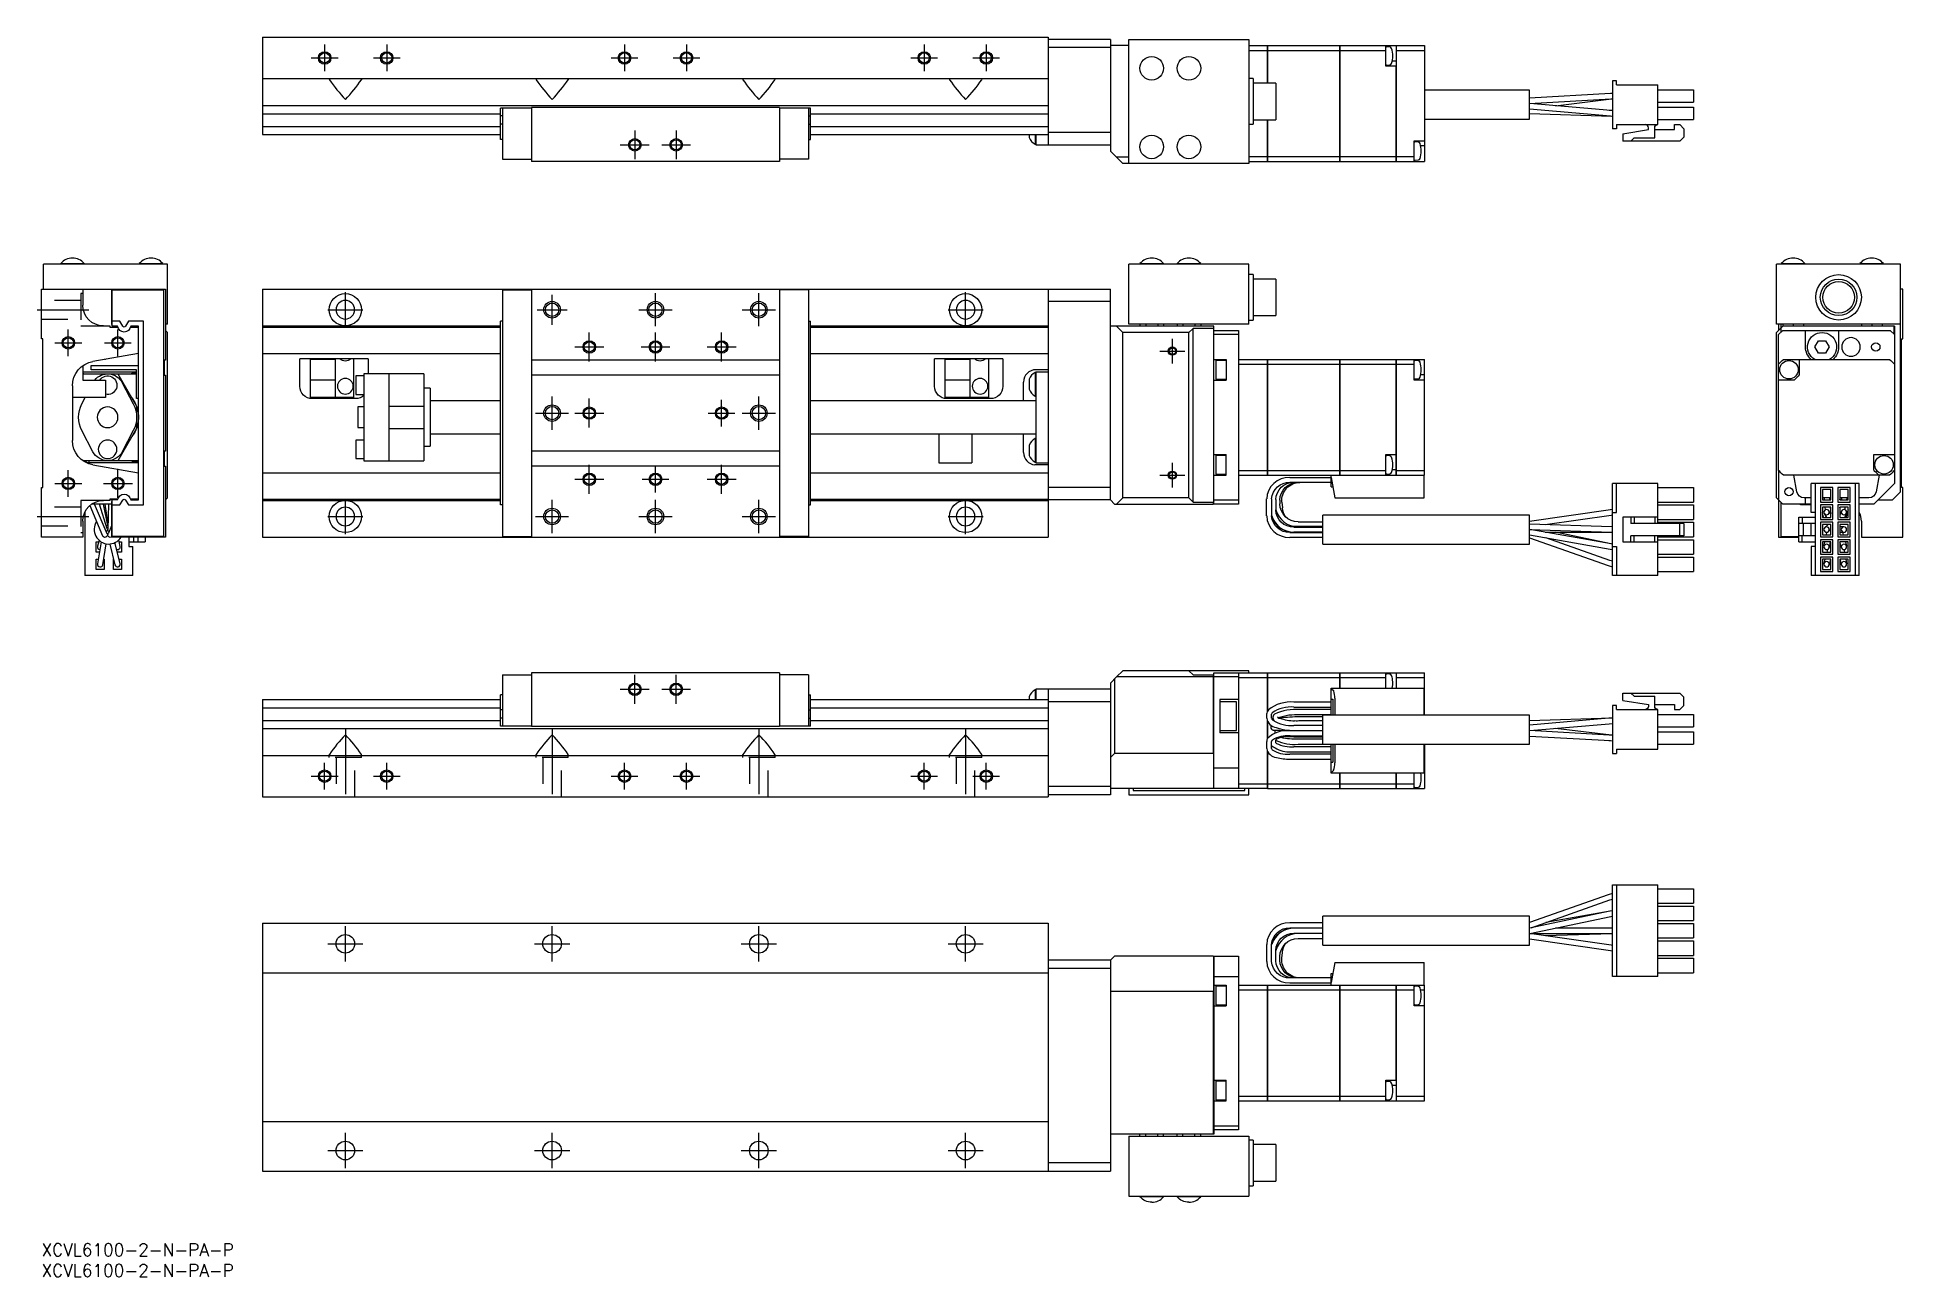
# Model space of a CAD drawing. Extents: x -1 to 450, y -8 to 292.
import ezdxf

# ---------------------------------------------------------------- set-up
doc = ezdxf.new("R2010")
doc.units = 0
doc.header["$LTSCALE"] = 0.5
doc.linetypes.add('CENTER', pattern=[50.8, 31.75, -6.35, 6.35, -6.35])
doc.linetypes.add('DASHED', pattern=[19.05, 12.7, -6.35])
for name, color, linetype in [('MSM_CENTER', 1, 'CENTER'), ('MSM_CONTINUOUS', 7, 'CONTINUOUS'), ('MSM_DASHED', 4, 'DASHED'), ('MSM_NARROW', 5, 'CONTINUOUS'), ('MSM_PART_NUMBER', 7, 'CONTINUOUS')]:
    doc.layers.add(name, color=color, linetype=linetype)
doc.styles.get("Standard").update_dxf_attribs({"font": 'txt.shx', "height": 3, "bigfont": 'bigfont.shx'})

msp = doc.modelspace()

# ---------------------------------------------------------------- texts
at = {"layer": 'MSM_PART_NUMBER'}
for p in [(0, -3), (0, -8)]:
    msp.add_text('XCVL6100-2-N-PA-P', height=3, dxfattribs=at).set_placement(p)

# ---------------------------------------------------------------- linework, layer by layer
at = {"layer": 'MSM_CENTER'}
for p, q in [((68.49, 289.93), (68.49, 283.47)), ((83.49, 289.93), (83.49, 283.47)), ((140.99, 289.93), (140.99, 283.47)), ((155.99, 289.93), (155.99, 283.47)), ((213.49, 289.93), (213.49, 283.47)), ((228.49, 289.93), (228.49, 283.47)), ((65.26, 286.7), (71.72, 286.7)), ((80.26, 286.7), (86.72, 286.7)), ((137.76, 286.7), (144.22, 286.7)), ((152.76, 286.7), (159.22, 286.7)), ((210.26, 286.7), (216.72, 286.7)), ((225.26, 286.7), (231.72, 286.7)), ((143.49, 269.2), (143.49, 262.2)), ((153.49, 269.2), (153.49, 262.2)), ((139.99, 265.7), (146.99, 265.7)), ((149.99, 265.7), (156.99, 265.7)), ((73.49, 221.57), (73.49, 230.07)), ((223.49, 221.57), (223.49, 230.07)), ((-1, 225.82), (11.5, 225.82)), ((69.24, 225.82), (77.74, 225.82)), ((119.87, 225.82), (127.12, 225.82)), ((123.49, 222.19), (123.49, 229.44)), ((144.49, 225.82), (152.49, 225.82)), ((148.49, 221.82), (148.49, 229.82)), ((169.49, 225.82), (177.49, 225.82)), ((173.49, 221.82), (173.49, 229.82)), ((219.24, 225.82), (227.74, 225.82)), ((6.5, 214.59), (6.5, 221.04)), ((18.5, 214.59), (18.5, 221.04)), ((3.27, 217.82), (9.73, 217.82)), ((15.27, 217.82), (21.73, 217.82)), ((128.99, 216.82), (135.99, 216.82)), ((132.49, 213.32), (132.49, 220.32)), ((144.99, 216.82), (151.99, 216.82)), ((148.49, 213.32), (148.49, 220.32)), ((160.99, 216.82), (167.99, 216.82)), ((164.49, 213.32), (164.49, 220.32)), ((273.49, 212.82), (273.49, 218.82)), ((270.49, 215.82), (276.49, 215.82)), ((123.49, 196.82), (123.49, 204.82)), ((132.49, 197.32), (132.49, 204.32)), ((164.49, 197.59), (164.49, 204.04)), ((173.49, 196.82), (173.49, 204.82)), ((119.49, 200.82), (127.49, 200.82)), ((128.99, 200.82), (135.99, 200.82)), ((161.26, 200.82), (167.72, 200.82)), ((169.49, 200.82), (177.49, 200.82)), ((6.5, 180.59), (6.5, 187.04)), ((18.5, 180.32), (18.5, 187.32)), ((132.49, 181.32), (132.49, 188.32)), ((148.49, 181.59), (148.49, 188.04)), ((164.49, 181.32), (164.49, 188.32)), ((270.49, 185.82), (276.49, 185.82)), ((273.49, 182.82), (273.49, 188.82)), ((3.27, 183.82), (9.73, 183.82)), ((15, 183.82), (22, 183.82)), ((128.99, 184.82), (135.99, 184.82)), ((145.26, 184.82), (151.72, 184.82)), ((160.99, 184.82), (167.99, 184.82)), ((73.49, 171.57), (73.49, 180.07)), ((123.49, 171.82), (123.49, 179.82)), ((148.49, 171.82), (148.49, 179.82)), ((173.49, 171.82), (173.49, 179.82)), ((223.49, 171.57), (223.49, 180.07)), ((-1, 175.82), (11.5, 175.82)), ((69.24, 175.82), (77.74, 175.82)), ((119.49, 175.82), (127.49, 175.82)), ((144.49, 175.82), (152.49, 175.82)), ((169.49, 175.82), (177.49, 175.82)), ((219.24, 175.82), (227.74, 175.82)), ((143.49, 130.54), (143.49, 137.54)), ((153.49, 130.54), (153.49, 137.54)), ((139.99, 134.04), (146.99, 134.04)), ((149.99, 134.04), (156.99, 134.04)), ((73.49, 124.54), (73.49, 106.04)), ((123.49, 124.54), (123.49, 106.04)), ((173.49, 124.54), (173.49, 106.04)), ((223.49, 124.54), (223.49, 106.04)), ((65.26, 113.04), (71.72, 113.04)), ((68.49, 109.81), (68.49, 116.27)), ((80.26, 113.04), (86.72, 113.04)), ((83.49, 109.81), (83.49, 116.27)), ((137.76, 113.04), (144.22, 113.04)), ((140.99, 109.81), (140.99, 116.27)), ((152.76, 113.04), (159.22, 113.04)), ((155.99, 109.81), (155.99, 116.27)), ((210.26, 113.04), (216.72, 113.04)), ((213.49, 109.81), (213.49, 116.27)), ((225.26, 113.04), (231.72, 113.04)), ((228.49, 109.81), (228.49, 116.27)), ((73.49, 68.25), (73.49, 76.75)), ((123.49, 68.25), (123.49, 76.75)), ((173.49, 68.25), (173.49, 76.75)), ((223.49, 68.25), (223.49, 76.75)), ((69.24, 72.5), (77.74, 72.5)), ((119.24, 72.5), (127.74, 72.5)), ((169.24, 72.5), (177.74, 72.5)), ((219.24, 72.5), (227.74, 72.5)), ((73.49, 18.25), (73.49, 26.75)), ((123.49, 18.25), (123.49, 26.75)), ((173.49, 18.25), (173.49, 26.75)), ((223.49, 18.25), (223.49, 26.75)), ((69.24, 22.5), (77.74, 22.5)), ((119.24, 22.5), (127.74, 22.5)), ((169.24, 22.5), (177.74, 22.5)), ((219.24, 22.5), (227.74, 22.5))]:
    msp.add_line(p, q, dxfattribs=at)
at = {"layer": 'MSM_CONTINUOUS'}
for p, q in [((53.49, 291.7), (243.49, 291.7)), ((53.49, 291.7), (53.49, 268.2)), ((243.49, 291.7), (243.49, 265.7)), ((258.49, 291.2), (243.49, 291.2)), ((258.49, 289.2), (243.49, 289.2)), ((258.49, 291.2), (258.49, 264.2)), ((262.99, 289.7), (258.49, 289.7)), ((262.99, 291.2), (291.99, 291.2)), ((262.99, 261.2), (262.99, 291.2)), ((291.99, 291.2), (291.99, 261.2)), ((291.99, 289.7), (296.48, 289.7)), ((296.48, 280.62), (296.48, 289.7)), ((296.49, 289.7), (296.49, 280.62)), ((296.49, 289.7), (313.98, 289.7)), ((313.98, 261.7), (313.98, 289.7)), ((313.99, 289.69), (313.98, 289.69)), ((313.99, 289.7), (313.99, 261.7)), ((313.99, 289.7), (327.59, 289.7)), ((325.09, 284.7), (325.09, 289.7)), ((326.08, 289.36), (325.31, 289.43)), ((327.6, 289.7), (327.6, 261.7)), ((327.6, 289.7), (334.49, 289.7)), ((334.49, 289.7), (334.49, 261.7)), ((291.99, 288.54), (296.48, 288.54)), ((296.49, 288.54), (313.98, 288.54)), ((313.99, 288.53), (313.98, 288.53)), ((313.99, 288.54), (325.09, 288.54)), ((327.59, 284.7), (325.09, 284.7)), ((325.31, 284.97), (326.08, 285.03)), ((327.59, 285.95), (326.66, 285.95)), ((327.59, 261.7), (327.59, 284.7)), ((327.6, 288.54), (334.49, 288.54)), ((53.49, 281.7), (243.49, 281.7)), ((69.77, 281.7), (69.61, 281.56)), ((69.61, 281.56), (69.63, 281.45)), ((77.25, 281.7), (77.41, 281.56)), ((77.41, 281.56), (77.39, 281.45)), ((119.77, 281.7), (119.61, 281.56)), ((119.61, 281.56), (119.63, 281.45)), ((127.25, 281.7), (127.41, 281.56)), ((127.41, 281.56), (127.39, 281.45)), ((169.77, 281.7), (169.61, 281.56)), ((169.61, 281.56), (169.63, 281.45)), ((177.25, 281.7), (177.41, 281.56)), ((177.41, 281.56), (177.39, 281.45)), ((219.75, 281.7), (219.59, 281.56)), ((219.59, 281.56), (219.62, 281.45)), ((227.24, 281.7), (227.39, 281.56)), ((227.39, 281.56), (227.37, 281.45)), ((292.99, 281.7), (291.99, 281.7)), ((292.99, 281.7), (292.99, 270.7)), ((298.49, 280.62), (292.99, 280.62)), ((296.49, 280.77), (296.48, 280.75)), ((298.49, 280.62), (298.49, 271.77)), ((380.89, 281.19), (379.89, 281.19)), ((379.89, 281.19), (379.89, 269.59)), ((380.89, 280.19), (380.89, 281.19)), ((380.89, 280.19), (390.89, 280.19)), ((390.89, 270.59), (390.89, 280.19)), ((53.49, 275.2), (243.49, 275.2)), ((359.89, 278.93), (334.49, 278.93)), ((359.89, 271.93), (359.89, 278.93)), ((379.47, 278.12), (359.89, 277)), ((359.89, 275.7), (379.55, 276.82)), ((379.54, 273.98), (359.92, 275.7)), ((366.12, 275.15), (379.67, 276.81)), ((379.89, 278.14), (379.47, 278.12)), ((379.55, 276.82), (379.89, 276.84)), ((379.88, 276.83), (379.89, 276.83)), ((390.89, 278.99), (399.49, 278.99)), ((390.89, 275.99), (399.49, 275.99)), ((399.49, 278.99), (399.49, 275.99)), ((53.49, 273.23), (110.99, 273.23)), ((118.49, 274.6), (110.99, 274.6)), ((110.99, 267), (110.99, 274.6)), ((111.49, 272.72), (110.99, 272.72)), ((111.49, 270.67), (110.99, 270.67)), ((111.49, 274.6), (111.49, 262.2)), ((118.49, 274.7), (118.49, 261.7)), ((178.49, 274.7), (118.49, 274.7)), ((178.49, 274.7), (178.49, 261.7)), ((185.99, 274.6), (178.49, 274.6)), ((185.49, 274.6), (185.49, 262.2)), ((185.49, 272.72), (185.99, 272.72)), ((185.49, 270.67), (185.99, 270.67)), ((185.99, 267), (185.99, 274.6)), ((185.99, 273.23), (243.49, 273.23)), ((291.99, 270.7), (292.99, 270.7)), ((292.99, 271.77), (298.49, 271.77)), ((296.48, 261.7), (296.48, 271.77)), ((296.48, 271), (296.49, 270.98)), ((296.49, 271.77), (296.49, 261.7)), ((334.49, 271.93), (359.89, 271.93)), ((359.89, 274.39), (379.42, 272.68)), ((359.89, 273.3), (379.76, 272.65)), ((379.89, 273.96), (379.12, 274.02)), ((379.42, 272.68), (379.89, 272.65)), ((379.89, 273.95), (379.54, 273.98)), ((379.76, 272.65), (379.89, 272.65)), ((390.89, 274.79), (399.49, 274.79)), ((390.89, 271.79), (399.49, 271.79)), ((399.49, 274.79), (399.49, 271.79)), ((53.49, 270.16), (110.99, 270.16)), ((53.49, 268.2), (110.99, 268.2)), ((111.49, 267), (110.99, 267)), ((185.49, 267), (185.99, 267)), ((185.99, 270.16), (243.49, 270.16)), ((185.99, 268.2), (243.49, 268.2)), ((238.84, 268.2), (238.84, 267.49)), ((240.29, 268.2), (240.29, 265.84)), ((240.49, 268.2), (240.49, 265.7)), ((258.49, 268.7), (243.49, 268.7)), ((331.99, 266.7), (334.49, 266.7)), ((331.99, 261.7), (331.99, 266.7)), ((332.97, 266.36), (332.2, 266.43)), ((380.89, 269.59), (379.89, 269.59)), ((380.89, 270.59), (380.89, 269.59)), ((380.89, 270.59), (390.89, 270.59)), ((382.39, 268.39), (388.64, 269.39)), ((382.39, 268.39), (382.39, 266.59)), ((396.19, 266.59), (382.39, 266.59)), ((384.39, 266.59), (385.19, 267.39)), ((385.19, 267.39), (390.14, 267.39)), ((388.64, 269.39), (388.64, 269.84)), ((390.14, 267.39), (390.14, 269.84)), ((390.14, 269.39), (394.89, 269.39)), ((394.89, 269.39), (394.89, 270.59)), ((394.89, 270.59), (396.19, 270.59)), ((396.19, 270.59), (397.19, 269.59)), ((397.19, 267.59), (396.19, 266.59)), ((397.19, 269.59), (397.19, 267.59)), ((111.49, 262.2), (118.49, 262.2)), ((178.49, 261.7), (118.49, 261.7)), ((185.49, 262.2), (178.49, 262.2)), ((240.29, 265.84), (240.49, 265.84)), ((240.49, 265.7), (258.49, 265.7)), ((259.99, 262.7), (258.49, 264.2)), ((262.99, 262.7), (259.99, 262.7)), ((261.49, 261.2), (259.99, 262.7)), ((291.99, 262.85), (296.48, 262.85)), ((291.99, 261.7), (296.48, 261.7)), ((296.49, 262.85), (313.98, 262.85)), ((296.49, 261.7), (313.98, 261.7)), ((313.99, 262.86), (313.98, 262.86)), ((313.99, 261.71), (313.98, 261.71)), ((313.99, 262.85), (327.59, 262.85)), ((313.99, 261.7), (327.59, 261.7)), ((327.6, 262.85), (331.99, 262.85)), ((327.6, 261.7), (334.49, 261.7)), ((332.2, 261.97), (332.97, 262.03)), ((334.49, 265.45), (333.55, 265.45)), ((291.99, 261.2), (261.49, 261.2)), ((0.5, 230.82), (0.5, 236.82)), ((30.5, 236.82), (0.5, 236.82)), ((4.65, 236.98), (10.35, 236.98)), ((4.65, 236.98), (4.65, 236.82)), ((10.35, 236.82), (10.35, 236.98)), ((23.65, 236.98), (29.35, 236.98)), ((23.65, 236.98), (23.65, 236.82)), ((29.35, 236.82), (29.35, 236.98)), ((30.5, 222.32), (30.5, 236.82)), ((291.99, 236.82), (262.99, 236.82)), ((262.99, 222.32), (262.99, 236.82)), ((265.64, 236.98), (271.34, 236.98)), ((265.64, 236.98), (265.64, 236.82)), ((271.34, 236.82), (271.34, 236.98)), ((274.64, 236.98), (280.34, 236.98)), ((274.64, 236.98), (274.64, 236.82)), ((280.34, 236.82), (280.34, 236.98)), ((291.99, 222.32), (291.99, 236.82)), ((419.6, 222.32), (419.6, 236.82)), ((449.6, 236.82), (419.6, 236.82)), ((420.75, 236.98), (426.45, 236.98)), ((420.75, 236.98), (420.75, 236.82)), ((426.45, 236.82), (426.45, 236.98)), ((439.75, 236.98), (445.45, 236.98)), ((439.75, 236.98), (439.75, 236.82)), ((445.45, 236.82), (445.45, 236.98)), ((449.6, 181.82), (449.6, 236.82)), ((0, 218.82), (0, 230.82)), ((0, 230.82), (30, 230.82)), ((10, 230.82), (10, 226.92)), ((17, 222.22), (17, 230.82)), ((17.1, 221.82), (17.1, 230.62)), ((17.1, 230.62), (29.5, 230.62)), ((29.5, 230.62), (29.5, 171.02)), ((30, 230.82), (30, 213.62)), ((53.49, 230.82), (53.49, 170.82)), ((53.49, 230.82), (258.49, 230.82)), ((111.49, 230.62), (118.49, 230.62)), ((111.49, 230.62), (111.49, 171.02)), ((118.49, 230.82), (118.49, 170.82)), ((178.49, 230.82), (178.49, 170.82)), ((185.49, 230.62), (178.49, 230.62)), ((185.49, 230.62), (185.49, 171.02)), ((243.49, 230.82), (243.49, 170.82)), ((258.49, 179.82), (258.49, 230.82)), ((292.99, 234.32), (291.99, 234.32)), ((292.99, 234.32), (292.99, 223.32)), ((298.49, 233.24), (292.99, 233.24)), ((298.49, 233.24), (298.49, 224.39)), ((450.1, 230.82), (449.6, 230.82)), ((450.1, 218.82), (450.1, 230.82)), ((258.49, 227.82), (243.49, 227.82)), ((15, 221.92), (16.5, 221.92)), ((16.5, 221.92), (16.5, 221.62)), ((16.5, 221.62), (18.46, 221.62)), ((17.1, 222.22), (17, 222.22)), ((18.98, 223.02), (17.1, 223.02)), ((18.42, 221.82), (17.1, 221.82)), ((19.66, 221.82), (18.98, 223.02)), ((21.03, 223.02), (20.34, 221.82)), ((24.7, 223.02), (21.03, 223.02)), ((21.54, 221.62), (23.5, 221.62)), ((23.5, 221.82), (21.58, 221.82)), ((23.5, 179.82), (23.5, 221.82)), ((24.7, 178.62), (24.7, 223.02)), ((30.5, 222.32), (30, 222.32)), ((53.49, 221.92), (110.99, 221.92)), ((53.49, 221.62), (110.99, 221.62)), ((111.49, 223.02), (110.99, 223.02)), ((110.99, 178.62), (110.99, 223.02)), ((185.49, 223.02), (185.99, 223.02)), ((185.99, 178.62), (185.99, 223.02)), ((185.99, 221.92), (243.49, 221.92)), ((185.99, 221.62), (243.49, 221.62)), ((283.49, 221.82), (258.49, 221.82)), ((261.49, 220.32), (259.99, 221.82)), ((291.99, 222.32), (262.99, 222.32)), ((265.61, 222.32), (265.61, 221.82)), ((267.05, 222.32), (267.05, 221.82)), ((269.94, 222.32), (269.94, 221.82)), ((271.38, 222.32), (271.38, 221.82)), ((274.61, 222.32), (274.61, 221.82)), ((276.05, 222.32), (276.05, 221.82)), ((278.49, 221.32), (277.49, 220.32)), ((278.49, 179.32), (278.49, 221.32)), ((283.49, 221.32), (278.49, 221.32)), ((278.94, 222.32), (278.94, 221.82)), ((280.38, 222.32), (280.38, 221.82)), ((283.49, 178.82), (283.49, 221.82)), ((291.99, 223.32), (292.99, 223.32)), ((292.99, 224.39), (298.49, 224.39)), ((449.6, 222.32), (419.6, 222.32)), ((421.1, 221.82), (419.6, 220.32)), ((420.1, 222.32), (420.1, 220.82)), ((420.6, 222.32), (420.6, 220.32)), ((421.1, 222.32), (421.1, 221.82)), ((448.1, 221.82), (421.1, 221.82)), ((423.6, 222.32), (423.6, 221.82)), ((426.1, 222.32), (426.1, 221.82)), ((440.1, 222.32), (440.1, 221.82)), ((442.6, 222.32), (442.6, 221.82)), ((445.1, 222.32), (445.1, 221.82)), ((448, 219.92), (448, 221.82)), ((448.1, 221.82), (448.1, 212.7)), ((0.3, 218.82), (0, 218.82)), ((0.3, 182.82), (0.3, 218.82)), ((30.5, 220.32), (30, 220.82)), ((30.5, 180.32), (30.5, 220.32)), ((261.49, 180.32), (261.49, 220.32)), ((277.49, 220.32), (261.49, 220.32)), ((277.49, 180.32), (277.49, 220.32)), ((283.49, 220.82), (289.49, 220.82)), ((289.49, 219.82), (283.49, 219.82)), ((289.49, 220.82), (289.49, 178.82)), ((419.6, 180.32), (419.6, 220.32)), ((421.1, 220.82), (420.1, 219.82)), ((420.1, 212.71), (420.1, 219.82)), ((421.1, 220.82), (447.1, 220.82)), ((426.6, 216.82), (426.6, 220.82)), ((428.87, 216.82), (429.73, 218.32)), ((429.73, 215.32), (428.87, 216.82)), ((429.73, 218.32), (431.46, 218.32)), ((431.46, 218.32), (432.33, 216.82)), ((432.33, 216.82), (431.46, 215.32)), ((434.6, 220.82), (434.6, 216.82)), ((448.1, 219.82), (447.1, 220.82)), ((449.8, 218.82), (450.1, 218.82)), ((449.8, 182.82), (449.8, 218.82)), ((10, 212.28), (10, 208.82)), ((12, 212.32), (23.5, 212.32)), ((12, 211.32), (12, 212.32)), ((23.5, 215.26), (12.46, 213.32)), ((15.5, 213.82), (15.29, 213.82)), ((15.5, 213.85), (15.5, 213.82)), ((30, 213.62), (29.65, 213.62)), ((29.65, 213.62), (29.65, 210.02)), ((53.49, 215.26), (110.99, 215.26)), ((78.99, 213.94), (62.49, 213.94)), ((62.49, 207.32), (62.49, 213.94)), ((64.99, 213.94), (64.99, 204.62)), ((70.99, 213.82), (64.99, 213.82)), ((70.99, 213.94), (70.99, 204.62)), ((75.49, 213.94), (75.49, 204.62)), ((78.99, 213.94), (78.99, 210.32)), ((178.49, 213.62), (118.49, 213.62)), ((185.99, 215.26), (243.49, 215.26)), ((232.49, 213.94), (215.99, 213.94)), ((215.99, 207.32), (215.99, 213.94)), ((218.49, 213.94), (218.49, 204.62)), ((224.49, 213.82), (218.49, 213.82)), ((224.49, 213.94), (224.49, 204.62)), ((228.99, 213.94), (228.99, 204.62)), ((232.49, 213.94), (232.49, 207.32)), ((283.49, 213.82), (286.49, 213.82)), ((283.99, 213.57), (283.99, 209.07)), ((286.49, 213.57), (283.99, 213.57)), ((286.49, 213.82), (286.49, 208.82)), ((289.49, 213.82), (296.48, 213.82)), ((289.49, 212.66), (296.48, 212.66)), ((296.48, 185.82), (296.48, 213.82)), ((296.49, 213.82), (296.49, 185.82)), ((296.49, 213.82), (313.98, 213.82)), ((296.49, 212.66), (313.98, 212.66)), ((313.98, 185.82), (313.98, 213.82)), ((313.99, 213.81), (313.98, 213.81)), ((313.99, 212.66), (313.98, 212.66)), ((313.99, 213.82), (313.99, 185.82)), ((313.99, 213.82), (327.59, 213.82)), ((313.99, 212.66), (327.59, 212.66)), ((327.59, 185.82), (327.59, 213.82)), ((327.6, 213.82), (327.6, 185.82)), ((327.6, 213.82), (334.49, 213.82)), ((327.6, 212.66), (331.99, 212.66)), ((331.99, 208.82), (331.99, 213.82)), ((332.97, 213.48), (332.2, 213.55)), ((334.49, 185.82), (334.49, 213.82)), ((420.1, 186.97), (420.1, 212.66)), ((421.25, 213.82), (446.94, 213.82)), ((425.1, 213.82), (425.1, 210.07)), ((431.46, 215.32), (429.73, 215.32)), ((448.1, 212.66), (448.1, 186.97)), ((10, 210.82), (23, 210.82)), ((10, 208.82), (15.5, 208.82)), ((10.05, 210.32), (23, 210.32)), ((23, 211.32), (12, 211.32)), ((15.5, 208.82), (15.5, 204.62)), ((18.5, 210.32), (23, 202.52)), ((19.55, 208.16), (22.21, 203.05)), ((23, 204.32), (23, 211.32)), ((29.65, 210.02), (30, 210.02)), ((30, 210.02), (30, 191.62)), ((70.99, 208.82), (64.99, 208.82)), ((75.99, 209.82), (75.99, 205.32)), ((77.99, 209.82), (75.99, 209.82)), ((77.99, 210.32), (77.99, 189.32)), ((92.49, 210.32), (77.99, 210.32)), ((83.99, 210.32), (83.99, 189.32)), ((92.49, 210.32), (92.49, 189.32)), ((178.49, 210.02), (118.49, 210.02)), ((224.49, 208.82), (218.49, 208.82)), ((237.49, 203.82), (237.49, 208.31)), ((238.84, 209.03), (238.84, 206.61)), ((240.29, 210.68), (240.29, 204.96)), ((240.49, 210.68), (240.29, 210.68)), ((243.49, 211.31), (240.49, 211.31)), ((240.49, 210.82), (240.49, 188.82)), ((240.49, 210.82), (243.49, 210.82)), ((283.49, 208.82), (286.49, 208.82)), ((283.99, 209.07), (286.49, 209.07)), ((334.49, 208.82), (331.99, 208.82)), ((332.2, 209.08), (332.97, 209.15)), ((334.49, 210.07), (333.55, 210.07)), ((423.85, 208.82), (420.1, 208.82)), ((7.5, 207.41), (7.5, 194.22)), ((15.5, 204.62), (7.5, 204.62)), ((9.79, 203.05), (10.61, 204.62)), ((23.5, 204.32), (23, 204.32)), ((75.49, 204.62), (64.99, 204.62)), ((75.99, 204.32), (65.49, 204.32)), ((75.99, 205.32), (77.99, 205.32)), ((93.99, 206.82), (92.49, 206.82)), ((93.99, 206.82), (93.99, 192.82)), ((110.99, 203.82), (93.99, 203.82)), ((240.49, 203.82), (185.99, 203.82)), ((228.99, 204.62), (218.49, 204.62)), ((229.49, 204.32), (218.99, 204.32)), ((240.29, 204.96), (240.49, 204.96)), ((23, 202.52), (23, 197.11)), ((76.49, 202.32), (76.49, 197.32)), ((77.99, 202.32), (76.49, 202.32)), ((83.99, 202.52), (92.49, 202.52)), ((12.45, 191.47), (9.79, 196.58)), ((23, 197.11), (18.5, 189.32)), ((22.21, 196.58), (19.55, 191.47)), ((75.99, 194.32), (75.99, 189.82)), ((77.99, 194.32), (75.99, 194.32)), ((76.49, 197.32), (77.99, 197.32)), ((83.99, 197.11), (92.49, 197.11)), ((93.99, 195.82), (110.99, 195.82)), ((185.99, 195.82), (240.49, 195.82)), ((216.99, 195.82), (216.99, 188.82)), ((224.99, 195.82), (224.99, 188.82)), ((237.49, 191.31), (237.49, 195.82)), ((240.29, 194.68), (240.29, 188.96)), ((240.49, 194.68), (240.29, 194.68)), ((30, 191.62), (29.65, 191.62)), ((29.65, 191.62), (29.65, 188.02)), ((75.99, 189.82), (77.99, 189.82)), ((92.49, 192.82), (93.99, 192.82)), ((178.49, 191.62), (118.49, 191.62)), ((238.84, 193.03), (238.84, 190.61)), ((283.49, 190.82), (286.49, 190.82)), ((283.99, 190.57), (283.99, 186.07)), ((286.49, 190.57), (283.99, 190.57)), ((286.49, 185.82), (286.49, 190.82)), ((325.09, 190.82), (327.59, 190.82)), ((325.09, 185.82), (325.09, 190.82)), ((326.08, 190.48), (325.31, 190.55)), ((443.1, 190.82), (448.1, 190.82)), ((443.1, 187.07), (443.1, 190.82)), ((23.5, 189.32), (10.05, 189.32)), ((23.5, 188.82), (11.05, 188.82)), ((11.5, 189.32), (11.5, 188.82)), ((12.46, 188.32), (23.5, 186.37)), ((29.65, 188.02), (30, 188.02)), ((30, 188.02), (30, 170.82)), ((53.49, 186.37), (110.99, 186.37)), ((77.99, 189.32), (92.49, 189.32)), ((178.49, 188.02), (118.49, 188.02)), ((185.99, 186.37), (243.49, 186.37)), ((216.99, 188.82), (224.99, 188.82)), ((240.29, 188.96), (240.49, 188.96)), ((240.49, 188.82), (243.49, 188.82)), ((243.49, 188.31), (240.49, 188.31)), ((283.49, 185.82), (286.49, 185.82)), ((283.99, 186.07), (286.49, 186.07)), ((289.49, 186.97), (296.48, 186.97)), ((289.49, 185.82), (296.48, 185.82)), ((296.49, 186.97), (313.98, 186.97)), ((296.49, 185.82), (334.49, 185.82)), ((301.89, 185.27), (311.89, 185.27)), ((311.89, 183.02), (311.89, 185.82)), ((311.89, 185.22), (312.76, 180.32)), ((313.99, 186.97), (313.98, 186.97)), ((313.99, 185.83), (313.98, 185.83)), ((313.99, 186.97), (325.09, 186.97)), ((325.31, 186.08), (326.08, 186.15)), ((327.59, 187.07), (326.66, 187.07)), ((327.6, 186.97), (334.49, 186.97)), ((334.39, 180.32), (334.39, 185.82)), ((420.1, 186.92), (420.1, 170.82)), ((446.94, 185.82), (421.25, 185.82)), ((424.51, 181.8), (423.8, 185.82)), ((444.4, 185.82), (443.69, 181.8)), ((448.1, 186.93), (448.1, 183.82)), ((0, 170.82), (0, 182.82)), ((0, 182.82), (0.3, 182.82)), ((258.49, 182.82), (243.49, 182.82)), ((311.89, 184.07), (301.89, 184.07)), ((304.38, 184.07), (304.14, 184.06)), ((311.89, 183.02), (312.28, 183.02)), ((379.89, 161.57), (379.89, 183.77)), ((390.89, 183.77), (379.89, 183.77)), ((380.89, 176.77), (380.89, 183.77)), ((390.89, 174.17), (390.89, 183.77)), ((390.89, 182.82), (399.49, 182.82)), ((399.49, 182.82), (399.49, 179.32)), ((428, 176.77), (428, 183.77)), ((439.6, 183.77), (428, 183.77)), ((429, 161.57), (429, 183.77)), ((433.2, 182.82), (430.2, 182.82)), ((430.2, 182.82), (430.2, 179.32)), ((430.7, 182.32), (430.7, 179.82)), ((432.7, 182.32), (430.7, 182.32)), ((432.7, 179.82), (432.7, 182.32)), ((433.2, 179.32), (433.2, 182.82)), ((434.4, 182.82), (434.4, 179.32)), ((437.4, 182.82), (434.4, 182.82)), ((434.9, 182.32), (434.9, 179.82)), ((436.9, 182.32), (434.9, 182.32)), ((436.9, 179.82), (436.9, 182.32)), ((437.4, 179.32), (437.4, 182.82)), ((438.6, 183.77), (438.6, 161.57)), ((439.6, 161.57), (439.6, 183.77)), ((443.1, 178.82), (448.1, 183.82)), ((447.6, 179.82), (449.6, 181.82)), ((450.1, 182.82), (449.8, 182.82)), ((450.1, 170.82), (450.1, 182.82)), ((10.5, 176.9), (10.5, 161.57)), ((11.69, 178.46), (14.8, 171.13)), ((17, 178.82), (12.15, 178.82)), ((15.9, 171.6), (12.84, 178.82)), ((15.92, 172.85), (14.01, 178.82)), ((16.5, 179.72), (15, 179.72)), ((15.94, 174.08), (15.03, 178.82)), ((15.17, 178.12), (15.2, 178.12)), ((15.2, 178.12), (15.2, 177.93)), ((15.34, 178.82), (16.06, 173.88)), ((16.18, 178.82), (16.05, 172.68)), ((18.46, 180.02), (16.5, 180.02)), ((16.5, 180.02), (16.5, 179.72)), ((18.42, 179.82), (16.5, 179.82)), ((17, 179.42), (17.1, 179.42)), ((17, 170.82), (17, 179.42)), ((17.1, 171.02), (17.1, 179.82)), ((17.1, 178.62), (18.98, 178.62)), ((18.98, 178.62), (19.66, 179.81)), ((20.34, 179.81), (21.03, 178.62)), ((21.03, 178.62), (24.7, 178.62)), ((23.5, 180.02), (21.54, 180.02)), ((21.58, 179.82), (23.5, 179.82)), ((23.2, 180.02), (23, 179.82)), ((30, 179.82), (30.5, 180.32)), ((53.49, 180.02), (110.99, 180.02)), ((53.49, 179.72), (110.99, 179.72)), ((111.49, 178.62), (110.99, 178.62)), ((185.49, 178.62), (185.99, 178.62)), ((185.99, 180.02), (243.49, 180.02)), ((185.99, 179.72), (243.49, 179.72)), ((258.49, 179.82), (243.49, 179.82)), ((258.49, 179.82), (259.49, 178.82)), ((259.49, 178.82), (283.39, 178.82)), ((259.99, 178.82), (261.49, 180.32)), ((277.49, 180.32), (261.49, 180.32)), ((277.49, 180.32), (278.49, 179.32)), ((278.49, 179.32), (283.4, 179.32)), ((283.49, 178.92), (283.39, 178.82)), ((283.49, 179.44), (283.4, 179.32)), ((283.4, 178.82), (283.4, 179.32)), ((283.49, 179.82), (289.49, 179.82)), ((289.49, 178.82), (283.49, 178.82)), ((296.29, 175.97), (296.29, 180.06)), ((297.49, 180.06), (297.49, 175.97)), ((297.5, 175.97), (297.49, 176.01)), ((298.49, 179.9), (298.49, 177.43)), ((299.49, 179.75), (299.49, 178.88)), ((299.97, 179.3), (300.09, 177.91)), ((309.89, 169.17), (309.89, 176.17)), ((359.89, 176.17), (309.89, 176.17)), ((312.76, 180.32), (334.39, 180.32)), ((379.42, 177.45), (359.89, 174.62)), ((359.89, 169.17), (359.89, 176.17)), ((363.6, 173.85), (379.57, 176.16)), ((379.89, 177.5), (379.39, 177.45)), ((379.57, 176.16), (379.89, 176.2)), ((379.89, 176.77), (380.89, 176.77)), ((390.89, 179.32), (399.49, 179.32)), ((390.89, 178.62), (399.49, 178.62)), ((399.49, 178.62), (399.49, 175.12)), ((419.6, 180.32), (421.1, 178.82)), ((420.6, 179.32), (420.6, 171.02)), ((428, 178.82), (421.1, 178.82)), ((425.4, 178.62), (425.4, 178.82)), ((428, 178.62), (425.4, 178.62)), ((428, 180.32), (426.28, 180.32)), ((426.6, 178.82), (426.6, 180.32)), ((429, 176.77), (428, 176.77)), ((430.2, 179.32), (433.2, 179.32)), ((430.2, 178.62), (430.2, 175.12)), ((433.2, 178.62), (430.2, 178.62)), ((432.7, 180.32), (430.7, 180.32)), ((430.7, 179.82), (432.7, 179.82)), ((432.7, 178.12), (430.7, 178.12)), ((430.7, 178.12), (430.7, 175.62)), ((430.95, 175.62), (430.7, 176.8)), ((430.92, 175.79), (430.7, 176.31)), ((431.14, 176.53), (431.69, 175.62)), ((431.2, 179.82), (431.16, 180.32)), ((431.4, 177.44), (431.35, 178.12)), ((432.7, 176.47), (432.25, 177.2)), ((432.37, 180.32), (432.41, 179.82)), ((432.55, 178.12), (432.69, 176.48)), ((432.7, 179.94), (432.69, 180.32)), ((432.7, 175.62), (432.7, 178.12)), ((433.2, 175.12), (433.2, 178.62)), ((434.4, 179.32), (437.4, 179.32)), ((434.4, 178.62), (434.4, 175.12)), ((437.4, 178.62), (434.4, 178.62)), ((436.9, 180.32), (434.9, 180.32)), ((434.9, 179.82), (434.97, 180.32)), ((434.9, 179.82), (436.9, 179.82)), ((436.9, 178.12), (434.9, 178.12)), ((434.9, 178.12), (434.9, 175.62)), ((434.9, 177.93), (434.93, 178.12)), ((435.29, 177.1), (434.9, 176.11)), ((435.35, 180.32), (435.26, 179.82)), ((436.15, 178.12), (436.04, 177.5)), ((436.1, 175.62), (436.5, 176.63)), ((436.9, 177.4), (436.33, 175.62)), ((436.58, 180.32), (436.48, 179.82)), ((436.9, 175.62), (436.9, 178.12)), ((437.4, 175.12), (437.4, 178.62)), ((441.92, 180.32), (439.6, 180.32)), ((443.1, 178.82), (439.6, 178.82)), ((444.1, 179.82), (447.6, 179.82)), ((10, 174.72), (10, 170.82)), ((17, 173.72), (16.1, 171.6)), ((301.89, 171.97), (309.89, 171.97)), ((302.18, 173.42), (302.16, 173.42)), ((302.16, 173.42), (302.18, 173.42)), ((302.89, 173.37), (302.18, 173.42)), ((302.18, 173.42), (303.39, 173.27)), ((309.89, 173.37), (302.89, 173.37)), ((302.89, 173.27), (309.89, 173.27)), ((309.89, 172.07), (302.89, 172.07)), ((303.89, 174.57), (309.89, 174.57)), ((379.8, 173.32), (359.89, 173.97)), ((359.89, 172.66), (379.76, 172.02)), ((379.57, 169.18), (359.97, 172.66)), ((363.61, 172.02), (379.89, 172.02)), ((379.5, 169.21), (366.15, 172.02)), ((379.76, 172.02), (379.89, 172.02)), ((379.89, 173.32), (379.8, 173.32)), ((390.89, 175.67), (382.39, 175.67)), ((382.39, 175.67), (382.39, 169.67)), ((384.39, 175.67), (384.39, 174.17)), ((397.19, 174.17), (384.39, 174.17)), ((385.19, 175.67), (385.19, 174.17)), ((390.14, 175.67), (390.14, 174.17)), ((390.89, 175.12), (399.49, 175.12)), ((390.89, 174.42), (399.49, 174.42)), ((396.19, 171.17), (396.19, 174.17)), ((397.19, 174.17), (397.19, 171.17)), ((399.49, 174.42), (399.49, 170.92)), ((425, 169.67), (425, 175.67)), ((425, 175.67), (429, 175.67)), ((429, 174.17), (425, 174.17)), ((425.8, 175.67), (425.8, 174.17)), ((426, 174.17), (426, 171.17)), ((428, 171.17), (428, 174.17)), ((430.2, 175.12), (433.2, 175.12)), ((430.2, 174.42), (430.2, 170.92)), ((433.2, 174.42), (430.2, 174.42)), ((430.7, 175.62), (432.7, 175.62)), ((432.7, 173.92), (430.7, 173.92)), ((430.7, 173.92), (430.7, 171.42)), ((431.96, 173.84), (431.24, 173.13)), ((431.56, 175.62), (431.53, 175.88)), ((431.69, 172.02), (431.58, 171.42)), ((432.16, 172.21), (432.7, 172.74)), ((432.7, 171.42), (432.7, 173.92)), ((433.2, 170.92), (433.2, 174.42)), ((434.4, 175.12), (437.4, 175.12)), ((437.4, 174.42), (434.4, 174.42)), ((434.4, 174.42), (434.4, 170.92)), ((434.9, 175.62), (436.9, 175.62)), ((436.9, 173.92), (434.9, 173.92)), ((434.9, 173.92), (434.9, 171.42)), ((435.9, 173.32), (434.9, 173.32)), ((434.9, 172.02), (435.9, 172.02)), ((435.76, 171.42), (435.6, 172.02)), ((436.9, 171.42), (436.9, 173.92)), ((437.4, 170.92), (437.4, 174.42)), ((440.1, 174.72), (440.1, 170.82)), ((10, 170.82), (0, 170.82)), ((13.2, 169.72), (13.87, 169.72)), ((13.2, 167.22), (13.2, 169.72)), ((14.02, 167.22), (13.2, 167.22)), ((14.42, 169.69), (13.56, 164.37)), ((13.96, 170.04), (13.57, 168.64)), ((14.84, 164.16), (15.66, 169.22)), ((16.52, 169.17), (17.77, 164.11)), ((30, 170.82), (17, 170.82)), ((29.5, 171.02), (17.1, 171.02)), ((19.03, 164.42), (17.78, 169.51)), ((19.4, 167.22), (18.34, 167.22)), ((19.04, 168.58), (18.74, 170.19)), ((18.83, 169.72), (19.4, 169.72)), ((19.4, 169.72), (19.4, 167.22)), ((21.1, 170.82), (21.1, 168.57)), ((21.1, 169.67), (23.3, 169.67)), ((21.1, 168.57), (22.1, 168.57)), ((22.1, 161.57), (22.1, 168.57)), ((22.3, 170.82), (22.3, 169.67)), ((23.3, 170.82), (23.3, 169.67)), ((23.3, 169.67), (25.1, 169.67)), ((25.1, 170.82), (25.1, 169.67)), ((53.49, 170.82), (243.49, 170.82)), ((111.49, 171.02), (118.49, 171.02)), ((185.49, 171.02), (178.49, 171.02)), ((309.89, 170.77), (301.89, 170.77)), ((309.89, 169.17), (359.89, 169.17)), ((359.89, 171.35), (379.34, 167.9)), ((359.89, 170.68), (378.86, 163.94)), ((379.29, 165.17), (363.84, 170.66)), ((379.34, 167.9), (379.89, 167.83)), ((379.89, 169.15), (379.5, 169.21)), ((379.89, 169.14), (379.57, 169.18)), ((379.89, 168.57), (380.89, 168.57)), ((380.89, 168.57), (380.89, 161.57)), ((382.39, 169.67), (390.89, 169.67)), ((384.39, 169.67), (384.39, 171.17)), ((397.19, 171.17), (384.39, 171.17)), ((385.19, 169.67), (385.19, 171.17)), ((390.14, 169.67), (390.14, 171.17)), ((390.89, 161.57), (390.89, 171.17)), ((390.89, 170.92), (399.49, 170.92)), ((390.89, 170.22), (399.49, 170.22)), ((399.49, 170.22), (399.49, 166.72)), ((420.1, 170.82), (425, 170.82)), ((420.6, 171.02), (425, 171.02)), ((429, 171.17), (425, 171.17)), ((425, 169.67), (429, 169.67)), ((425.8, 169.67), (425.8, 171.17)), ((429, 168.57), (428, 168.57)), ((428, 168.57), (428, 161.57)), ((430.2, 170.92), (433.2, 170.92)), ((430.2, 170.22), (430.2, 166.72)), ((433.2, 170.22), (430.2, 170.22)), ((430.7, 171.42), (432.7, 171.42)), ((432.7, 169.72), (430.7, 169.72)), ((430.7, 169.72), (430.7, 167.22)), ((430.7, 167.22), (432.7, 167.22)), ((431.06, 168.58), (431.27, 169.72)), ((431.91, 167.85), (431.76, 167.22)), ((432.59, 169.72), (432.34, 168.35)), ((432.7, 167.22), (432.7, 169.72)), ((433.2, 166.72), (433.2, 170.22)), ((434.4, 170.92), (437.4, 170.92)), ((434.4, 170.22), (434.4, 166.72)), ((437.4, 170.22), (434.4, 170.22)), ((434.9, 171.42), (436.9, 171.42)), ((436.9, 169.72), (434.9, 169.72)), ((434.9, 169.72), (434.9, 167.22)), ((435.27, 168.29), (434.9, 169.66)), ((434.9, 167.22), (436.9, 167.22)), ((436.08, 167.22), (435.98, 167.82)), ((436.23, 169.72), (436.52, 168.64)), ((436.9, 167.22), (436.9, 169.72)), ((437.4, 166.72), (437.4, 170.22)), ((440.1, 170.82), (450.1, 170.82)), ((13.2, 165.52), (13.75, 165.52)), ((13.2, 163.02), (13.2, 165.52)), ((15.2, 163.02), (13.2, 163.02)), ((15.06, 165.52), (15.2, 165.52)), ((15.2, 165.52), (15.2, 163.02)), ((17.4, 165.52), (17.42, 165.52)), ((17.4, 163.02), (17.4, 165.52)), ((19.4, 163.02), (17.4, 163.02)), ((18.76, 165.52), (19.4, 165.52)), ((19.4, 165.52), (19.4, 163.02)), ((378.85, 163.95), (379.89, 163.68)), ((378.86, 163.94), (379.89, 163.68)), ((379.89, 165), (379.28, 165.17)), ((390.89, 166.72), (399.49, 166.72)), ((390.89, 166.02), (399.49, 166.02)), ((390.89, 162.52), (399.49, 162.52)), ((399.49, 166.02), (399.49, 162.52)), ((430.2, 166.72), (433.2, 166.72)), ((430.2, 166.02), (430.2, 162.52)), ((433.2, 166.02), (430.2, 166.02)), ((430.2, 162.52), (433.2, 162.52)), ((430.7, 165.52), (430.7, 163.02)), ((432.7, 165.52), (430.7, 165.52)), ((430.7, 163.02), (432.7, 163.02)), ((431.07, 164.42), (431.34, 165.52)), ((432.67, 165.52), (432.33, 164.11)), ((432.7, 163.02), (432.7, 165.52)), ((433.2, 162.52), (433.2, 166.02)), ((434.4, 166.72), (437.4, 166.72)), ((434.4, 166.02), (434.4, 162.52)), ((437.4, 166.02), (434.4, 166.02)), ((434.4, 162.52), (437.4, 162.52)), ((434.9, 165.52), (434.9, 163.02)), ((436.9, 165.52), (434.9, 165.52)), ((434.9, 163.02), (436.9, 163.02)), ((435.26, 164.16), (435.04, 165.52)), ((436.35, 165.52), (436.54, 164.37)), ((436.9, 163.02), (436.9, 165.52)), ((437.4, 162.52), (437.4, 166.02)), ((22.1, 161.57), (10.5, 161.57)), ((390.89, 161.57), (379.89, 161.57)), ((439.6, 161.57), (428, 161.57)), ((111.49, 137.54), (118.49, 137.54)), ((111.49, 137.54), (111.49, 125.14)), ((118.49, 138.04), (118.49, 125.04)), ((178.49, 138.04), (118.49, 138.04)), ((178.49, 138.04), (178.49, 125.04)), ((185.49, 137.54), (178.49, 137.54)), ((185.49, 137.54), (185.49, 125.14)), ((258.49, 135.54), (259.99, 137.04)), ((258.49, 135.54), (258.49, 108.54)), ((259.49, 136.54), (259.49, 118.54)), ((259.99, 137.04), (261.49, 138.54)), ((283.39, 137.04), (259.99, 137.04)), ((291.99, 138.54), (261.49, 138.54)), ((277.49, 138.54), (278.49, 137.54)), ((278.49, 137.54), (283.49, 137.54)), ((283.4, 137.05), (283.39, 137.04)), ((283.39, 137.04), (283.39, 118.54)), ((283.4, 137.05), (283.4, 137.54)), ((283.4, 137.05), (283.49, 137.01)), ((283.49, 138.04), (296.48, 138.04)), ((283.49, 110.04), (283.49, 138.04)), ((289.49, 137.04), (283.49, 137.04)), ((289.49, 138.04), (289.49, 110.04)), ((289.49, 136.89), (296.48, 136.89)), ((291.99, 138.04), (291.99, 138.54)), ((296.48, 128.75), (296.48, 138.04)), ((296.49, 138.04), (313.98, 138.04)), ((296.49, 138.04), (296.49, 128.77)), ((296.49, 136.89), (313.98, 136.89)), ((313.98, 134.34), (313.98, 138.04)), ((313.99, 138.03), (313.98, 138.03)), ((313.99, 136.89), (313.98, 136.89)), ((313.99, 138.04), (313.99, 134.34)), ((313.99, 138.04), (327.59, 138.04)), ((313.99, 136.89), (325.09, 136.89)), ((325.09, 134.34), (325.09, 138.04)), ((326.08, 137.71), (325.31, 137.77)), ((327.6, 138.04), (327.6, 134.34)), ((327.6, 138.04), (334.49, 138.04)), ((327.6, 136.89), (334.49, 136.89)), ((334.49, 127.81), (334.49, 138.04)), ((53.49, 131.54), (53.49, 108.04)), ((53.49, 131.54), (110.99, 131.54)), ((111.49, 132.74), (110.99, 132.74)), ((110.99, 125.14), (110.99, 132.74)), ((185.49, 132.74), (185.99, 132.74)), ((185.99, 125.14), (185.99, 132.74)), ((185.99, 131.54), (243.49, 131.54)), ((238.84, 132.25), (238.84, 131.54)), ((240.29, 133.9), (240.29, 131.54)), ((240.49, 133.9), (240.29, 133.9)), ((258.49, 134.04), (240.49, 134.04)), ((240.49, 134.04), (240.49, 131.54)), ((243.49, 134.04), (243.49, 108.04)), ((258.49, 131.04), (243.49, 131.04)), ((284.99, 131.54), (284.99, 123.54)), ((289.49, 131.54), (284.99, 131.54)), ((288.99, 131.04), (284.99, 131.04)), ((288.99, 124.04), (288.99, 131.04)), ((311.89, 130.94), (302.89, 130.94)), ((311.89, 134.34), (334.39, 134.34)), ((311.89, 127.81), (311.89, 134.34)), ((311.89, 134.24), (312.5, 133.63)), ((311.89, 131.64), (312.28, 131.64)), ((312.28, 131.64), (312.28, 127.81)), ((312.76, 131.86), (312.76, 127.81)), ((334.39, 127.81), (334.39, 134.34)), ((382.39, 133.14), (396.19, 133.14)), ((382.39, 131.34), (382.39, 133.14)), ((382.39, 131.34), (388.64, 130.34)), ((384.39, 133.14), (385.19, 132.34)), ((385.19, 132.34), (390.14, 132.34)), ((390.14, 129.89), (390.14, 132.34)), ((397.19, 132.14), (396.19, 133.14)), ((397.19, 130.14), (397.19, 132.14)), ((53.49, 129.58), (110.99, 129.58)), ((53.49, 126.5), (110.99, 126.5)), ((111.49, 129.07), (110.99, 129.07)), ((111.49, 127.02), (110.99, 127.02)), ((185.49, 129.07), (185.99, 129.07)), ((185.49, 127.02), (185.99, 127.02)), ((185.99, 129.58), (243.49, 129.58)), ((185.99, 126.5), (243.49, 126.5)), ((296.29, 128), (296.29, 127.04)), ((296.48, 122.14), (296.48, 126.39)), ((296.49, 126.37), (296.49, 122.16)), ((297.49, 127.02), (297.49, 128)), ((297.82, 127), (297.83, 126.96)), ((297.83, 126.96), (297.9, 126.76)), ((299.02, 127.21), (298.96, 127.37)), ((302.89, 129.74), (311.89, 129.74)), ((309.89, 127.34), (304.35, 127.34)), ((311.89, 129.14), (304.38, 129.14)), ((304.38, 127.94), (311.89, 127.94)), ((304.47, 126.39), (304.43, 126.39)), ((309.89, 126.39), (304.45, 126.39)), ((309.89, 120.81), (309.89, 127.81)), ((359.89, 127.81), (309.89, 127.81)), ((359.89, 120.81), (359.89, 127.81)), ((379.76, 127.09), (359.89, 126.44)), ((379.01, 127.02), (359.89, 125.34)), ((379.89, 127.08), (379.01, 127.02)), ((379.89, 127.09), (379.43, 127.08)), ((379.89, 127.09), (379.76, 127.09)), ((380.89, 130.14), (379.89, 130.14)), ((379.89, 130.14), (379.89, 118.54)), ((380.89, 129.14), (380.89, 130.14)), ((380.89, 129.14), (390.89, 129.14)), ((388.64, 130.34), (388.64, 129.89)), ((390.14, 130.34), (394.89, 130.34)), ((390.89, 119.54), (390.89, 129.14)), ((390.89, 127.94), (399.49, 127.94)), ((394.89, 130.34), (394.89, 129.14)), ((394.89, 129.14), (396.19, 129.14)), ((396.19, 129.14), (397.19, 130.14)), ((399.49, 127.94), (399.49, 124.94)), ((53.49, 124.54), (243.49, 124.54)), ((118.49, 125.14), (110.99, 125.14)), ((178.49, 125.04), (118.49, 125.04)), ((185.99, 125.14), (178.49, 125.14)), ((284.99, 124.04), (288.99, 124.04)), ((289.49, 123.54), (284.99, 123.54)), ((297.33, 125.03), (297.29, 124.84)), ((297.45, 125.21), (297.33, 125.03)), ((298.3, 124.17), (298.29, 124.12)), ((298.29, 124.12), (298.29, 123.72)), ((298.29, 123.72), (298.3, 123.68)), ((298.3, 123.68), (298.35, 123.45)), ((298.49, 121.1), (298.49, 121.83)), ((300.84, 122.61), (302.89, 122.54)), ((309.89, 123.99), (301.89, 123.99)), ((301.89, 122.79), (309.89, 122.79)), ((309.89, 125.29), (302.89, 125.29)), ((302.89, 124.09), (309.89, 124.09)), ((302.89, 122.54), (309.89, 122.54)), ((309.89, 121.94), (303.89, 121.94)), ((379.11, 122.94), (359.89, 124.04)), ((359.89, 122.74), (379.47, 121.62)), ((359.92, 124.04), (379.12, 125.72)), ((379.67, 122.93), (366.12, 124.58)), ((379.89, 122.91), (379.11, 122.94)), ((379.12, 125.72), (379.89, 125.77)), ((390.89, 124.94), (399.49, 124.94)), ((390.89, 123.74), (399.49, 123.74)), ((399.49, 123.74), (399.49, 120.74)), ((53.49, 118.04), (243.49, 118.04)), ((69.61, 118.17), (69.63, 118.29)), ((69.77, 118.04), (69.61, 118.17)), ((77.25, 118.04), (77.41, 118.17)), ((77.41, 118.17), (77.39, 118.29)), ((119.61, 118.17), (119.63, 118.29)), ((119.77, 118.04), (119.61, 118.17)), ((127.25, 118.04), (127.41, 118.17)), ((127.41, 118.17), (127.39, 118.29)), ((169.61, 118.17), (169.63, 118.29)), ((169.77, 118.04), (169.61, 118.17)), ((177.25, 118.04), (177.41, 118.17)), ((177.41, 118.17), (177.39, 118.29)), ((219.59, 118.17), (219.62, 118.29)), ((219.75, 118.04), (219.59, 118.17)), ((227.24, 118.04), (227.39, 118.17)), ((227.39, 118.17), (227.37, 118.29)), ((258.49, 117.54), (259.49, 118.54)), ((283.39, 118.54), (259.49, 118.54)), ((283.39, 118.54), (283.4, 118.53)), ((283.4, 118.53), (283.49, 118.57)), ((283.4, 118.53), (283.4, 110.05)), ((296.29, 121.44), (296.29, 119.7)), ((296.48, 110.04), (296.48, 119.09)), ((296.49, 119.07), (296.49, 110.04)), ((297.49, 119.7), (297.49, 121.44)), ((311.89, 118.34), (301.89, 118.34)), ((311.89, 120.14), (302.89, 120.14)), ((302.89, 118.94), (311.89, 118.94)), ((303.89, 120.74), (311.89, 120.74)), ((309.89, 120.81), (359.89, 120.81)), ((311.89, 113.74), (311.89, 120.81)), ((312.28, 120.81), (312.28, 116.44)), ((312.76, 120.81), (312.76, 116.22)), ((334.39, 113.74), (334.39, 120.81)), ((334.49, 120.81), (334.49, 110.04)), ((379.04, 121.64), (379.89, 121.61)), ((379.33, 121.62), (379.89, 121.6)), ((379.47, 121.62), (379.89, 121.6)), ((379.89, 118.54), (380.89, 118.54)), ((380.89, 119.54), (390.89, 119.54)), ((380.89, 119.54), (380.89, 118.54)), ((390.89, 120.74), (399.49, 120.74)), ((283.49, 115.04), (289.49, 115.04)), ((301.89, 117.14), (311.89, 117.14)), ((311.89, 116.44), (312.28, 116.44)), ((312.5, 114.45), (311.89, 113.85)), ((334.39, 113.74), (311.89, 113.74)), ((313.98, 110.04), (313.98, 113.74)), ((313.99, 113.74), (313.99, 110.04)), ((327.59, 110.04), (327.59, 113.74)), ((327.6, 113.74), (327.6, 110.04)), ((331.99, 110.04), (331.99, 113.74)), ((334.39, 113.79), (334.49, 113.79)), ((258.49, 110.54), (243.49, 110.54)), ((258.49, 108.54), (243.49, 108.54)), ((283.39, 110.04), (258.49, 110.04)), ((262.99, 110.04), (262.99, 108.54)), ((262.99, 108.54), (291.99, 108.54)), ((263.99, 110.04), (263.99, 109.54)), ((263.99, 109.54), (290.99, 109.54)), ((283.49, 110.14), (283.39, 110.04)), ((296.48, 110.04), (283.49, 110.04)), ((289.49, 111.2), (296.48, 111.2)), ((290.99, 109.54), (290.99, 110.04)), ((291.99, 108.54), (291.99, 110.04)), ((296.49, 111.2), (313.98, 111.2)), ((296.49, 110.04), (313.98, 110.04)), ((313.99, 111.2), (313.98, 111.2)), ((313.99, 110.05), (313.98, 110.05)), ((313.99, 111.2), (327.59, 111.2)), ((313.99, 110.04), (327.59, 110.04)), ((327.6, 111.2), (331.99, 111.2)), ((327.6, 110.04), (334.49, 110.04)), ((332.2, 110.31), (332.97, 110.38)), ((53.49, 108.04), (243.49, 108.04)), ((379.89, 64.55), (379.89, 86.75)), ((379.89, 86.75), (390.89, 86.75)), ((380.89, 86.75), (380.89, 64.55)), ((390.89, 64.55), (390.89, 86.75)), ((390.89, 85.8), (399.49, 85.8)), ((399.49, 85.8), (399.49, 82.3)), ((378.86, 84.37), (359.89, 77.64)), ((360.27, 76.39), (379.29, 83.15)), ((379.89, 84.63), (378.86, 84.37)), ((379.28, 83.14), (379.89, 83.31)), ((379.29, 83.15), (379.89, 83.31)), ((390.89, 82.3), (399.49, 82.3)), ((390.89, 81.6), (399.49, 81.6)), ((399.49, 81.6), (399.49, 78.1)), ((53.49, 77.5), (243.49, 77.5)), ((53.49, 77.5), (53.49, 17.5)), ((243.49, 77.5), (243.49, 17.5)), ((309.89, 77.55), (301.89, 77.55)), ((309.89, 72.15), (309.89, 79.15)), ((359.89, 79.15), (309.89, 79.15)), ((379.24, 80.38), (359.89, 76.31)), ((359.89, 72.15), (359.89, 79.15)), ((359.95, 75), (379.5, 79.1)), ((379.34, 80.41), (363.84, 77.66)), ((379.89, 80.48), (379.24, 80.38)), ((379.89, 80.48), (379.34, 80.41)), ((379.5, 79.1), (379.89, 79.17)), ((390.89, 78.1), (399.49, 78.1)), ((390.89, 77.4), (399.49, 77.4)), ((399.49, 77.4), (399.49, 73.9)), ((296.29, 72.35), (296.29, 68.25)), ((297.49, 68.25), (297.49, 72.35)), ((297.5, 72.35), (297.49, 72.31)), ((301.35, 76.15), (300.95, 75.92)), ((301.89, 76.35), (309.89, 76.35)), ((302.18, 74.9), (302.16, 74.89)), ((302.16, 74.89), (302.18, 74.9)), ((302.18, 74.9), (303.39, 75.05)), ((302.89, 74.95), (302.18, 74.9)), ((309.89, 76.25), (302.89, 76.25)), ((302.89, 75.05), (309.89, 75.05)), ((309.89, 74.95), (302.89, 74.95)), ((303.89, 73.75), (309.89, 73.75)), ((379.6, 72.15), (359.89, 75.01)), ((359.89, 73.69), (379.42, 70.86)), ((359.96, 75), (379.89, 75)), ((363.6, 74.47), (379.8, 75)), ((379.89, 76.3), (366.15, 76.3)), ((390.89, 73.9), (399.49, 73.9)), ((390.89, 73.2), (399.49, 73.2)), ((399.49, 73.2), (399.49, 69.7)), ((258.49, 68.5), (243.49, 68.5)), ((258.49, 68.5), (259.49, 69.5)), ((258.49, 68.5), (258.49, 17.5)), ((283.39, 69.5), (259.49, 69.5)), ((283.39, 69.5), (283.49, 69.4)), ((283.4, 69.49), (283.4, 61.01)), ((283.49, 69.5), (283.49, 26.5)), ((283.49, 69.5), (289.49, 69.5)), ((289.49, 69.5), (289.49, 27.5)), ((298.49, 68.41), (298.49, 70.89)), ((299.49, 68.56), (299.49, 69.44)), ((299.97, 69.02), (300.09, 70.4)), ((309.89, 72.15), (359.89, 72.15)), ((312.76, 68), (311.89, 63.1)), ((312.76, 68), (334.39, 68)), ((334.39, 62.5), (334.39, 68)), ((379.42, 70.86), (379.89, 70.81)), ((379.89, 72.12), (379.57, 72.15)), ((379.89, 72.12), (379.6, 72.15)), ((390.89, 69.7), (399.49, 69.7)), ((390.89, 69), (399.49, 69)), ((399.49, 69), (399.49, 65.5)), ((53.49, 65.5), (243.49, 65.5)), ((258.49, 66.5), (243.49, 66.5)), ((289.49, 64.5), (283.49, 64.5)), ((311.89, 64.25), (301.89, 64.25)), ((304.38, 64.25), (304.14, 64.26)), ((311.89, 62.5), (311.89, 65.3)), ((311.89, 65.3), (312.28, 65.3)), ((390.89, 64.55), (379.89, 64.55)), ((390.89, 65.5), (399.49, 65.5)), ((283.39, 61), (258.49, 61)), ((283.4, 61.01), (283.39, 61)), ((283.39, 61), (283.39, 26.5)), ((283.49, 60.97), (283.4, 61.01)), ((283.49, 62.5), (286.49, 62.5)), ((283.99, 62.25), (283.99, 57.75)), ((286.49, 62.25), (283.99, 62.25)), ((286.49, 62.5), (286.49, 57.5)), ((289.49, 62.5), (296.48, 62.5)), ((289.49, 61.35), (296.48, 61.35)), ((296.48, 34.5), (296.48, 62.5)), ((296.49, 62.5), (327.59, 62.5)), ((296.49, 62.5), (296.49, 34.5)), ((296.49, 61.35), (313.98, 61.35)), ((301.89, 63.05), (311.89, 63.05)), ((313.98, 34.5), (313.98, 62.5)), ((313.99, 62.49), (313.98, 62.49)), ((313.99, 61.34), (313.98, 61.34)), ((313.99, 62.5), (313.99, 34.5)), ((313.99, 61.35), (327.59, 61.35)), ((327.59, 39.5), (327.59, 62.5)), ((327.6, 62.5), (334.49, 62.5)), ((327.6, 62.5), (327.6, 34.5)), ((327.6, 61.35), (331.99, 61.35)), ((331.99, 57.5), (331.99, 62.5)), ((332.97, 62.16), (332.2, 62.23)), ((334.49, 61.25), (333.55, 61.25)), ((334.49, 34.5), (334.49, 62.5)), ((283.49, 57.5), (286.49, 57.5)), ((283.99, 57.75), (286.49, 57.75)), ((334.49, 57.5), (331.99, 57.5)), ((332.2, 57.77), (332.97, 57.84)), ((283.49, 39.5), (286.49, 39.5)), ((283.99, 39.25), (283.99, 34.75)), ((286.49, 39.25), (283.99, 39.25)), ((286.49, 34.5), (286.49, 39.5)), ((325.09, 39.5), (327.59, 39.5)), ((325.09, 34.5), (325.09, 39.5)), ((326.08, 39.16), (325.31, 39.23)), ((327.59, 38.25), (326.66, 38.25)), ((327.59, 38.25), (327.59, 34.51)), ((283.49, 34.5), (286.49, 34.5)), ((283.99, 34.75), (286.49, 34.75)), ((289.49, 35.66), (296.48, 35.66)), ((289.49, 34.5), (296.48, 34.5)), ((296.49, 35.66), (313.98, 35.66)), ((296.49, 34.5), (313.98, 34.5)), ((313.99, 35.67), (313.98, 35.67)), ((313.99, 34.51), (313.98, 34.51)), ((313.99, 35.66), (325.09, 35.66)), ((313.99, 34.5), (327.59, 34.5)), ((325.31, 34.77), (326.08, 34.84)), ((327.6, 35.66), (334.49, 35.66)), ((327.6, 34.5), (334.49, 34.5)), ((53.49, 29.5), (243.49, 29.5)), ((283.49, 28.5), (289.49, 28.5)), ((289.49, 27.5), (283.49, 27.5)), ((283.49, 26.5), (258.49, 26.5)), ((262.99, 26), (262.99, 11.5)), ((262.99, 26), (291.99, 26)), ((265.61, 26), (265.61, 26.5)), ((267.05, 26), (267.05, 26.5)), ((269.94, 26), (269.94, 26.5)), ((271.38, 26), (271.38, 26.5)), ((274.61, 26), (274.61, 26.5)), ((276.05, 26), (276.05, 26.5)), ((278.94, 26), (278.94, 26.5)), ((280.38, 26), (280.38, 26.5)), ((291.99, 26), (291.99, 11.5)), ((292.99, 25), (291.99, 25)), ((292.99, 25), (292.99, 14)), ((298.49, 23.93), (292.99, 23.93)), ((298.49, 23.93), (298.49, 15.08)), ((258.49, 19.5), (243.49, 19.5)), ((53.49, 17.5), (258.49, 17.5)), ((291.99, 14), (292.99, 14)), ((292.99, 15.08), (298.49, 15.08)), ((262.99, 11.5), (291.99, 11.5)), ((265.64, 11.5), (265.64, 11.34)), ((271.34, 11.34), (265.64, 11.34)), ((271.34, 11.34), (271.34, 11.5)), ((274.64, 11.5), (274.64, 11.34)), ((280.34, 11.34), (274.64, 11.34)), ((280.34, 11.34), (280.34, 11.5))]:
    msp.add_line(p, q, dxfattribs=at)
for centre, radius in [((68.49, 286.7), 1.23), ((83.49, 286.7), 1.23), ((140.99, 286.7), 1.23), ((155.99, 286.7), 1.23), ((213.49, 286.7), 1.23), ((228.49, 286.7), 1.23), ((268.49, 284.2), 2.85), ((277.49, 284.2), 2.85), ((143.49, 265.7), 1.23), ((153.49, 265.7), 1.23), ((268.49, 265.2), 2.85), ((277.49, 265.2), 2.85), ((434.6, 228.82), 5.5), ((434.6, 228.82), 4.42), ((434.6, 228.82), 3.82), ((73.49, 225.82), 3.9), ((123.49, 225.82), 1.62), ((148.49, 225.82), 1.62), ((173.49, 225.82), 1.62), ((223.49, 225.82), 3.9), ((6.5, 217.82), 1.23), ((18.5, 217.82), 1.23), ((132.49, 216.82), 1.23), ((148.49, 216.82), 1.23), ((164.49, 216.82), 1.23), ((273.49, 215.82), 0.783), ((443.6, 216.82), 1.01), ((422.6, 211.32), 2.23), ((123.49, 200.82), 1.62), ((132.49, 200.82), 1.23), ((164.49, 200.82), 1.23), ((173.49, 200.82), 1.62), ((445.6, 188.32), 2.23), ((6.5, 183.82), 1.23), ((18.5, 183.82), 1.23), ((132.49, 184.82), 1.23), ((148.49, 184.82), 1.23), ((164.49, 184.82), 1.23), ((273.49, 185.82), 0.783), ((422.6, 181.82), 1.01), ((73.49, 175.82), 3.9), ((123.49, 175.82), 1.62), ((148.49, 175.82), 1.62), ((173.49, 175.82), 1.62), ((223.49, 175.82), 3.9), ((143.49, 134.04), 1.23), ((153.49, 134.04), 1.23), ((68.49, 113.04), 1.23), ((83.49, 113.04), 1.23), ((140.99, 113.04), 1.23), ((155.99, 113.04), 1.23), ((213.49, 113.04), 1.23), ((228.49, 113.04), 1.23), ((73.49, 72.5), 2.25), ((123.49, 72.5), 2.25), ((173.49, 72.5), 2.25), ((223.49, 72.5), 2.25), ((73.49, 22.5), 2.25), ((123.49, 22.5), 2.25), ((173.49, 22.5), 2.25), ((223.49, 22.5), 2.25)]:
    msp.add_circle(centre, radius, dxfattribs=at)
at = {"layer": 'MSM_CONTINUOUS', "extrusion": (0, 0, -1)}
for centre, radius in [((-73.49, 225.82), 2.25), ((-223.49, 225.82), 2.25), ((-437.6, 216.82), 2.25), ((-73.49, 207.32), 1.9), ((-226.99, 207.32), 1.9), ((-16, 199.82), 2.5), ((-16, 192.07), 2.25), ((-73.49, 175.82), 2.25), ((-223.49, 175.82), 2.25), ((-431.7, 176.87), 0.65), ((-435.9, 176.87), 0.65), ((-431.7, 172.67), 0.65), ((-435.9, 172.67), 0.65), ((-431.7, 168.47), 0.65), ((-435.9, 168.47), 0.65), ((-431.7, 164.27), 0.65), ((-435.9, 164.27), 0.65)]:
    msp.add_circle(centre, radius, dxfattribs=at)
at = {"layer": 'MSM_CONTINUOUS'}
for centre, radius, start, end in [((325.29, 289.23), 0.2, 85, 180), ((326.04, 288.86), 0.5, 17.6292, 85), ((320.79, 287.2), 6, 342.3708, 17.6292), ((325.29, 285.16), 0.2, 180, 275), ((326.04, 285.53), 0.5, 275, 342.3708), ((99.89, 302.15), 36.66, 214.3736, 223.9772), ((47.13, 302.15), 36.66, 316.0228, 325.6264), ((149.89, 302.15), 36.66, 214.3736, 223.9772), ((97.13, 302.15), 36.66, 316.0228, 325.6264), ((199.89, 302.15), 36.66, 214.3736, 223.9772), ((147.13, 302.15), 36.66, 316.0228, 325.6264), ((249.87, 302.15), 36.66, 214.3736, 223.9772), ((197.12, 302.15), 36.66, 316.0228, 325.6264), ((241.87, 268.68), 3.25, 201.5574, 241.0598), ((332.18, 266.23), 0.2, 85, 161.8051), ((332.93, 265.86), 0.5, 17.6292, 85), ((387.89, 269.84), 0.75, 0, 90), ((332.18, 262.16), 0.2, 198.1949, 275), ((332.93, 262.53), 0.5, 275, 342.3708), ((327.68, 264.2), 6, 342.3708, 17.6292), ((7.5, 234.62), 3.7, 90, 140.3692), ((7.5, 234.62), 3.7, 39.6308, 90), ((26.5, 234.62), 3.7, 90, 140.3692), ((26.5, 234.62), 3.7, 39.6308, 90), ((268.49, 234.62), 3.7, 89.9943, 140.3692), ((268.49, 234.62), 3.7, 39.6308, 90), ((277.49, 234.62), 3.7, 89.9943, 140.3692), ((277.49, 234.62), 3.7, 39.6308, 90), ((423.6, 234.62), 3.7, 90, 140.3692), ((423.6, 234.62), 3.7, 39.6308, 90), ((442.6, 234.62), 3.7, 90, 140.3692), ((442.6, 234.62), 3.7, 39.6308, 90), ((332.18, 213.35), 0.2, 85, 161.8051), ((332.93, 212.98), 0.5, 17.6292, 85), ((327.68, 211.32), 6, 342.3708, 17.6292), ((240.49, 208.31), 3, 90, 180), ((241.87, 207.83), 3.25, 118.9402, 158.4426), ((332.18, 209.28), 0.2, 198.1949, 275), ((332.93, 209.65), 0.5, 275, 342.3708), ((241.87, 207.8), 3.25, 201.5574, 241.0598), ((241.87, 191.83), 3.25, 118.9402, 158.4426), ((240.49, 191.31), 3, 180, 265.3245), ((241.87, 191.8), 3.25, 201.5574, 241.0598), ((325.29, 190.35), 0.2, 85, 180), ((326.04, 189.98), 0.5, 17.6292, 85), ((320.79, 188.32), 6, 342.3708, 17.6292), ((301.7, 179.86), 5.41, 87.9657, 177.8137), ((325.29, 186.28), 0.2, 180, 275), ((326.04, 186.65), 0.5, 275, 342.3708), ((16.27, 172.67), 3.5, 98.8136, 101.7675), ((301.7, 176.17), 5.41, 182.1273, 272.0933), ((302.82, 177.63), 5.57, 197.3809, 270.7723), ((303.87, 178.95), 5.59, 195.9654, 270.2921), ((435.1, 174.72), 5, 0, 25.8857), ((16.27, 172.67), 3.5, 146.9255, 328.091), ((14.2, 168.47), 0.65, 164.7083, 262.6272), ((18.4, 168.47), 0.65, 250.6467, 10.4507), ((14.2, 164.27), 0.65, 170.8127, 350.8127), ((18.4, 164.27), 0.65, 193.8589, 13.8589), ((325.29, 137.57), 0.2, 85, 180), ((326.04, 137.21), 0.5, 17.6292, 85), ((320.79, 135.54), 6, 348.463, 17.6291), ((241.87, 131.06), 3.25, 118.9402, 158.4426), ((302.14, 122.23), 8.74, 85.0197, 128.3235), ((308.26, 132.1), 4.51, 356.9565, 19.8759), ((298.01, 127.96), 1.72, 139.0024, 178.8954), ((299.01, 127.48), 2.75, 189.2724, 261.0568), ((298.11, 127.92), 0.622, 138.9031, 173.0608), ((298.36, 127.23), 0.889, 193.8661, 231.118), ((302.15, 122.06), 7.72, 84.4381, 125.6687), ((298.76, 127.25), 0.978, 128.7039, 194.8652), ((302.31, 133.92), 8.65, 238.5524, 273.8561), ((299.02, 127.21), 1.21, 201.8456, 229.7784), ((303.45, 116.44), 12.73, 85.8454, 114.6186), ((299.54, 127.88), 0.846, 231.4689, 266.9127), ((303.61, 100.48), 26.87, 88.4238, 98.8516), ((303.71, 140.14), 13.77, 252.1759, 267.1972), ((303.71, 140.14), 13.77, 272.9984, 272.9996), ((99.89, 97.59), 36.66, 136.0228, 145.6264), ((47.13, 97.59), 36.66, 34.3736, 43.9772), ((149.89, 97.59), 36.66, 136.0228, 145.6264), ((97.13, 97.59), 36.66, 34.3736, 43.9772), ((199.89, 97.59), 36.66, 136.0228, 145.6264), ((147.13, 97.59), 36.66, 34.3736, 43.9772), ((249.87, 97.59), 36.66, 136.0228, 145.6264), ((197.12, 97.59), 36.66, 34.3736, 43.9772), ((297.75, 121.43), 1.45, 149.5973, 179.5942), ((301.05, 117.61), 6.43, 82.4193, 135.037), ((297.92, 124.82), 0.622, 178.1145, 264.9417), ((301.42, 115.68), 7.13, 86.1621, 121.44), ((301.61, 194.07), 69.98, 266.9256, 270.5083), ((299.03, 121.42), 0.679, 120.1743, 142.5013), ((302.7, 137.03), 12.93, 251.4264, 270.8555), ((303.6, 108.74), 14.15, 96.6571, 110.3054), ((298.85, 120.17), 2.6, 190.5511, 265.471), ((297.97, 121.37), 0.476, 123.7324, 171.3862), ((301.96, 126.14), 7.25, 231.9863, 263.6299), ((298, 119.8), 0.517, 191.8582, 224.7596), ((301.38, 125.18), 6.86, 236.8577, 274.2662), ((298.72, 121.89), 0.266, 210.6087, 235.589), ((299.42, 121.93), 1.25, 222.2163, 230.9064), ((303.06, 131.67), 10.96, 245.8666, 274.385), ((302.37, 128.84), 8.72, 244.6207, 273.4586), ((301.78, 128.53), 11.39, 254.0263, 270.5737), ((302.02, 127.35), 8.45, 264.0847, 275.9153), ((308.12, 116), 4.64, 340.4546, 2.713), ((327.68, 112.54), 6, 342.3708, 11.5369), ((332.18, 110.51), 0.2, 198.1949, 275), ((332.93, 110.88), 0.5, 275, 342.3708), ((301.7, 72.15), 5.41, 87.9067, 177.8727), ((302.82, 70.68), 5.57, 89.2277, 162.6191), ((303.87, 69.36), 5.59, 89.7079, 164.0685), ((301.7, 68.46), 5.41, 182.1863, 272.0343), ((332.18, 62.03), 0.2, 85, 161.8051), ((332.93, 61.67), 0.5, 17.6292, 85), ((327.68, 60), 6, 342.3708, 17.6292), ((332.18, 57.97), 0.2, 198.1949, 275), ((332.93, 58.33), 0.5, 275, 342.3708), ((325.29, 39.03), 0.2, 85, 180), ((326.04, 38.67), 0.5, 17.6292, 85), ((320.79, 37), 6, 342.3708, 17.6292), ((325.29, 34.97), 0.2, 180, 275), ((326.04, 35.33), 0.5, 275, 342.3708), ((268.49, 13.7), 3.7, 270, 320.3692), ((277.49, 13.7), 3.7, 270, 320.3692)]:
    msp.add_arc(centre, radius, start, end, dxfattribs=at)
at = {"layer": 'MSM_CONTINUOUS', "extrusion": (0, 0, -1)}
for centre, radius, start, end in [((-390.89, 269.84), 0.75, 0, 90), ((-15, 226.92), 5, 270, 0), ((-20, 222.02), 1.59, 187.2353, 352.7647), ((-20, 222.02), 0.388, 209.9865, 330.0135), ((-430.6, 216.82), 4, 311.4096, 0), ((-430.6, 216.82), 3.5, 300.6608, 239.3392), ((-430.6, 216.82), 4, 180, 228.5904), ((-13.5, 207.41), 6, 0, 80), ((-73.49, 215.32), 1.9, 226.3793, 313.6207), ((-226.99, 215.32), 1.9, 226.3793, 313.6207), ((-434.1, 199.82), 19, 42.5374, 47.4636), ((-434.1, 199.82), 19, 132.5364, 137.4636), ((-9, 207.82), 2.86, 110.4659, 119.0583), ((-13.05, 205.12), 6, 59.4911, 60.0438), ((-16, 206.32), 4, 38.6822, 152.5136), ((-16, 207.57), 2.25, 33.749, 282.8396), ((-23, 207.82), 2.86, 60.9417, 90), ((-411.05, 222.86), 19, 222.3336, 227.6664), ((-16, 199.82), 7, 332.5136, 27.4864), ((-16, 199.82), 7.5, 141.3733, 218.6267), ((-16, 199.82), 7, 152.5136, 207.4864), ((-65.49, 207.32), 3, 270, 0), ((-75.99, 207.32), 3, 228.1897, 270), ((-218.99, 207.32), 3, 270, 0), ((-229.49, 207.32), 3, 180, 270), ((-13.5, 194.22), 6, 280, 0), ((-16, 193.32), 4, 207.4864, 332.5136), ((-13.5, 194.29), 6, 294.0962, 303.9498), ((-9, 191.82), 2.86, 243.9703, 245.3117), ((-23, 191.82), 2.86, 259.9315, 299.0583), ((-240.49, 191.31), 3, 270, 274.6755), ((-434.1, 199.82), 19, 312.5374, 317.4626), ((-457.14, 199.86), 19, 312.3336, 317.6664), ((-434.1, 199.82), 19, 222.5364, 227.4626), ((-20, 179.62), 1.59, 7.2353, 172.7647), ((-301.71, 179.85), 4.22, 2.8542, 92.5704), ((-302.78, 179.78), 4.29, 1.642, 91.5567), ((-303.85, 179.71), 4.36, 0.5892, 90.5857), ((-304.34, 179.68), 4.39, 355.0821, 90.1308), ((-426.28, 182.12), 1.8, 270, 350), ((-441.92, 182.12), 1.8, 190, 270), ((-15, 174.72), 5, 0, 90), ((-20, 179.62), 0.388, 29.9865, 150.0135), ((-301.71, 176.18), 4.22, 267.5064, 357.069), ((-302.78, 177.55), 4.29, 268.4892, 358.3121), ((-303.85, 178.92), 4.36, 269.4314, 359.3937), ((-304.45, 178.3), 4.37, 322.9581, 354.9542), ((-430.6, 182.82), 3.5, 233.1642, 238.9973), ((-15.35, 171.37), 0.6, 156.9836, 336.9836), ((-15.35, 172.67), 0.6, 162.212, 238.1917), ((-15.35, 173.97), 0.6, 169.1542, 232.4513), ((-16.65, 171.37), 0.6, 234.3147, 23.0164), ((-16.65, 172.67), 0.6, 301.8083, 1.1935), ((-16.65, 173.97), 0.6, 343.9147, 351.7575), ((-302.79, 177.41), 5.45, 271.1091, 336.0046), ((-303.6, 114.18), 13.78, 70.6907, 93.2092), ((-303.69, 151.66), 25.29, 268.3223, 271.4809), ((-387.89, 129.89), 0.75, 180, 270), ((-390.89, 129.89), 0.75, 270, 0), ((-303.46, 137.74), 15.8, 268.4424, 283.4128), ((-302.42, 110.6), 13.5, 84.8625, 92.0051), ((-380.2, 127.24), 4.35, 274.0193, 276.9792), ((-301.71, 72.13), 4.22, 2.931, 92.4936), ((-302.79, 70.9), 5.45, 27.2984, 91.1091), ((-302.78, 70.76), 4.29, 1.6879, 91.5108), ((-303.85, 69.39), 4.36, 0.6063, 90.5686), ((-304.45, 70.02), 4.37, 5.0458, 36.9461), ((-301.71, 68.46), 4.22, 267.4296, 357.1458), ((-302.78, 68.53), 4.29, 268.4433, 358.358), ((-303.85, 68.61), 4.36, 269.4143, 359.4108), ((-304.34, 68.64), 4.39, 269.8692, 4.9179), ((-268.49, 13.7), 3.7, 269.9943, 320.3692), ((-277.49, 13.7), 3.7, 269.9943, 320.3692)]:
    msp.add_arc(centre, radius, start, end, dxfattribs=at)
at = {"layer": 'MSM_DASHED'}
for p, q in [((9.5, 228.07), (0, 228.07)), ((9.5, 229.72), (9.5, 221.92)), ((10, 229.72), (9.5, 229.72)), ((0, 223.57), (9.5, 223.57)), ((9.5, 221.92), (15, 221.92)), ((9.5, 178.07), (0, 178.07)), ((9.5, 179.72), (9.5, 171.92)), ((15, 179.72), (9.5, 179.72)), ((0, 173.57), (9.5, 173.57)), ((9.5, 171.92), (10, 171.92)), ((69.61, 117.54), (69.61, 118.17)), ((77.41, 117.54), (69.61, 117.54)), ((71.26, 117.54), (71.26, 108.04)), ((75.76, 108.04), (75.76, 117.54)), ((77.41, 117.54), (77.41, 118.17)), ((119.61, 117.54), (119.61, 118.17)), ((127.41, 117.54), (119.61, 117.54)), ((121.26, 117.54), (121.26, 108.04)), ((125.76, 108.04), (125.76, 117.54)), ((127.41, 117.54), (127.41, 118.17)), ((169.61, 117.54), (169.61, 118.17)), ((177.41, 117.54), (169.61, 117.54)), ((171.26, 117.54), (171.26, 108.04)), ((175.76, 108.04), (175.76, 117.54)), ((177.41, 117.54), (177.41, 118.17)), ((219.59, 117.54), (219.59, 118.17)), ((227.39, 117.54), (219.59, 117.54)), ((221.24, 117.54), (221.24, 108.04)), ((225.74, 108.04), (225.74, 117.54)), ((227.39, 117.54), (227.39, 118.17))]:
    msp.add_line(p, q, dxfattribs=at)
at = {"layer": 'MSM_NARROW'}
for centre, radius in [((68.49, 286.7), 1.5), ((83.49, 286.7), 1.5), ((140.99, 286.7), 1.5), ((155.99, 286.7), 1.5), ((213.49, 286.7), 1.5), ((228.49, 286.7), 1.5), ((143.49, 265.7), 1.5), ((153.49, 265.7), 1.5), ((123.49, 225.82), 2), ((148.49, 225.82), 2), ((173.49, 225.82), 2), ((6.5, 217.82), 1.5), ((18.5, 217.82), 1.5), ((132.49, 216.82), 1.5), ((148.49, 216.82), 1.5), ((164.49, 216.82), 1.5), ((273.49, 215.82), 1), ((123.49, 200.82), 2), ((132.49, 200.82), 1.5), ((164.49, 200.82), 1.5), ((173.49, 200.82), 2), ((6.5, 183.82), 1.5), ((18.5, 183.82), 1.5), ((132.49, 184.82), 1.5), ((148.49, 184.82), 1.5), ((164.49, 184.82), 1.5), ((273.49, 185.82), 1), ((123.49, 175.82), 2), ((148.49, 175.82), 2), ((173.49, 175.82), 2), ((143.49, 134.04), 1.5), ((153.49, 134.04), 1.5), ((68.49, 113.04), 1.5), ((83.49, 113.04), 1.5), ((140.99, 113.04), 1.5), ((155.99, 113.04), 1.5), ((213.49, 113.04), 1.5), ((228.49, 113.04), 1.5)]:
    msp.add_circle(centre, radius, dxfattribs=at)

msp.set_redraw_order([(e.dxf.handle, doc.entitydb.next_handle()) for e in msp.query("TEXT MTEXT ATTDEF DIMENSION ARC_DIMENSION")])  # texts and dimensions are drawn at this point

doc.saveas('drawing.dxf')
